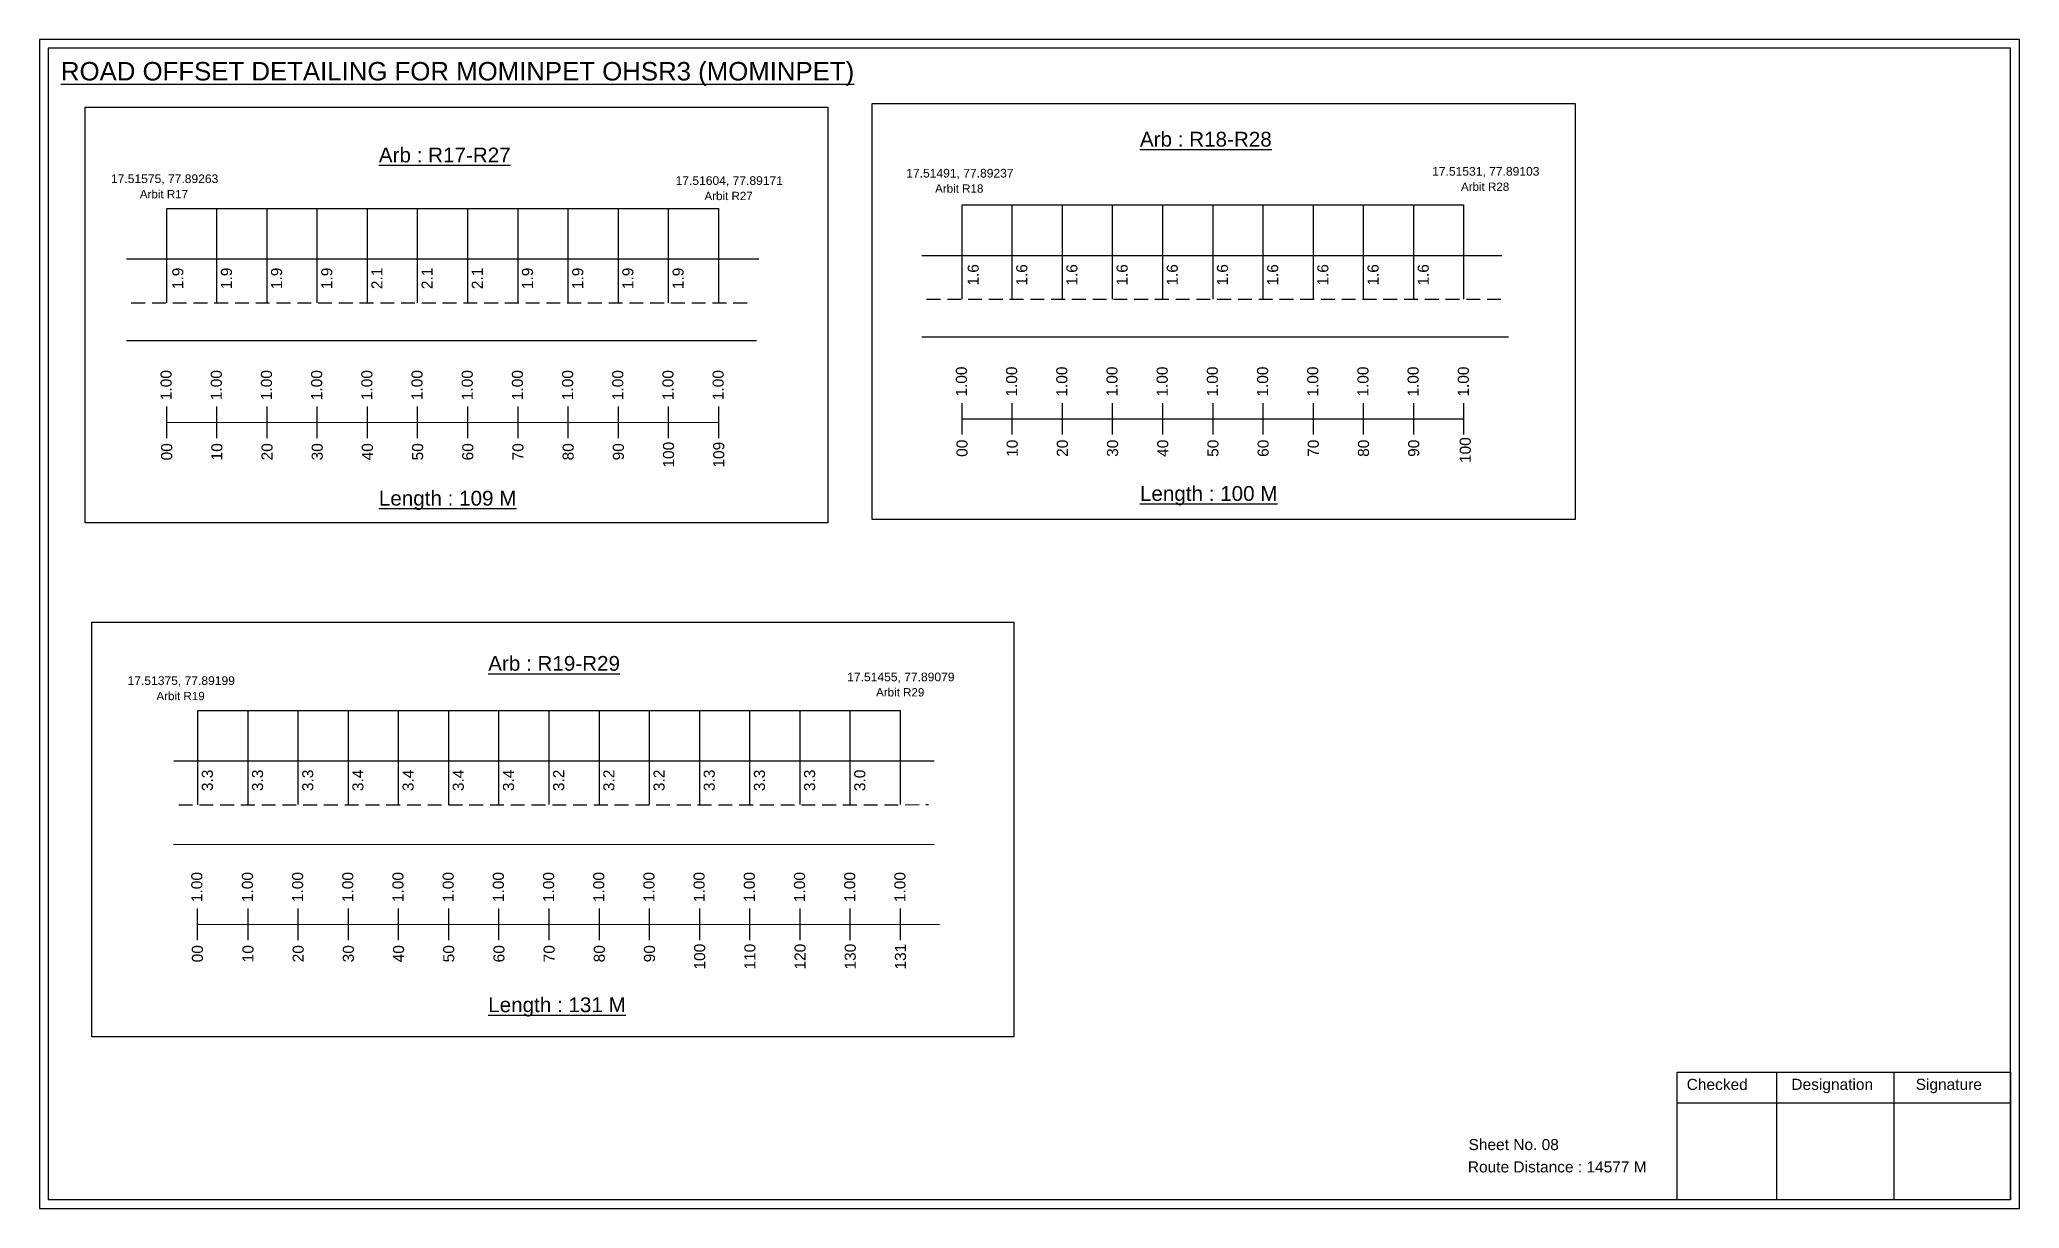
# Model space of a CAD drawing. Header units: inches. Extents: x 777 to 9331, y 1229 to 5049.
# Drawn here: x 8060 to 8597, y 3393 to 3710 of the extents above; entities that cross this region are included whole.
import ezdxf

# ---------------------------------------------------------------- set-up
doc = ezdxf.new("R2010")
doc.units = ezdxf.units.IN
doc.header["$MEASUREMENT"] = 0
doc.linetypes.add('DASHED2', pattern=[0.375, 0.25, -0.125])
doc.layers.add('PDF_Geometry', color=7, linetype='Continuous')
doc.layers.add('PDF_Text', color=5, linetype='Continuous')
doc.styles.add('PDF Arial', font='arial.ttf')
doc.styles.get("Standard").update_dxf_attribs({"font": 'arial.ttf'})

msp = doc.modelspace()

# ---------------------------------------------------------------- texts
at = {"color": 242, "true_color": 0xcd2027}
for s, height, p in [('%%UROAD OFFSET DETAILING FOR MOMINPET OHSR3 (MOMINPET)', 5, (8065.94, 3698.96)), ('%%UArb : R17-R27', 4, (8152.09, 3676.76)), ('%%UArb : R18-R28', 4, (8358.32, 3681.04)), ('%%ULength : 100 M', 4, (8358.32, 3585.04)), ('%%ULength : 109 M', 4, (8152.09, 3583.76)), ('%%UArb : R19-R29', 4, (8181.72, 3539)), ('%%ULength : 131 M', 4, (8181.72, 3446.5))]:
    msp.add_text(s, height=height, dxfattribs=at).set_placement(p)
at = {"color": 5}
for s, height, p in [('17.51491, 77.89237', 2.34, (8295, 3672.66)), ('17.51531, 77.89103', 2.34, (8437.5, 3673.16)), ('17.51575, 77.89263', 2.34, (8079.5, 3671.16)), ('17.51604, 77.89171', 2.34, (8232.5, 3670.66)), ('Arbit R18', 2.246, (8302.82, 3668.54)), ('Arbit R28', 2.246, (8445.32, 3669.04)), ('Arbit R17', 2.246, (8087.32, 3667.04)), ('Arbit R27', 2.246, (8240.32, 3666.54)), ('17.51375, 77.89199', 2.34, (8084, 3535.16)), ('17.51455, 77.89079', 2.34, (8279, 3536.16)), ('Arbit R19', 2.246, (8091.82, 3531.04)), ('Arbit R29', 2.246, (8286.82, 3532.04))]:
    msp.add_text(s, height=height, dxfattribs=at).set_placement(p)
for s, p in [('1.9', (8099.11, 3642.4)), ('1.9', (8112.27, 3642.4)), ('1.9', (8125.87, 3642.4)), ('1.9', (8139.47, 3642.4)), ('2.1', (8153.07, 3642.4)), ('2.1', (8166.67, 3642.4)), ('2.1', (8180.27, 3642.4)), ('1.9', (8193.87, 3642.4)), ('1.9', (8207.47, 3642.4)), ('1.9', (8221.07, 3642.4)), ('1.9', (8234.67, 3642.4)), ('1.6', (8314.63, 3643.36)), ('1.6', (8327.79, 3643.36)), ('1.6', (8341.39, 3643.36)), ('1.6', (8354.99, 3643.36)), ('1.6', (8368.59, 3643.36)), ('1.6', (8382.19, 3643.36)), ('1.6', (8395.79, 3643.36)), ('1.6', (8409.39, 3643.36)), ('1.6', (8422.99, 3643.36)), ('1.6', (8436.59, 3643.36)), ('3.3', (8107.11, 3506.39)), ('3.3', (8120.71, 3506.39)), ('3.3', (8134.31, 3506.39)), ('3.4', (8147.91, 3506.39)), ('3.4', (8161.51, 3506.39)), ('3.4', (8175.11, 3506.39)), ('3.4', (8188.71, 3506.39)), ('3.2', (8202.31, 3506.39)), ('3.2', (8215.91, 3506.39)), ('3.2', (8229.51, 3506.39)), ('3.3', (8243.11, 3506.39)), ('3.3', (8256.71, 3506.39)), ('3.3', (8270.31, 3506.39)), ('3.0', (8283.91, 3506.39))]:
    msp.add_text(s, height=3, rotation=90).set_placement(p)
at = {"color": 217, "true_color": 0x93278f}
for s, p in [('1.00', (8311.45, 3613.28)), ('1.00', (8325.05, 3613.28)), ('1.00', (8338.65, 3613.28)), ('1.00', (8352.25, 3613.28)), ('1.00', (8365.85, 3613.28)), ('1.00', (8379.45, 3613.28)), ('1.00', (8393.05, 3613.28)), ('1.00', (8406.65, 3613.28)), ('1.00', (8420.25, 3613.28)), ('1.00', (8433.85, 3613.28)), ('1.00', (8447.45, 3613.28)), ('1.00', (8095.93, 3612.32)), ('1.00', (8109.53, 3612.32)), ('1.00', (8123.13, 3612.32)), ('1.00', (8136.73, 3612.32)), ('1.00', (8150.33, 3612.32)), ('1.00', (8163.93, 3612.32)), ('1.00', (8177.53, 3612.32)), ('1.00', (8191.13, 3612.32)), ('1.00', (8204.73, 3612.32)), ('1.00', (8218.33, 3612.32)), ('1.00', (8231.93, 3612.32)), ('1.00', (8245.53, 3612.32)), ('00', (8096.08, 3596)), ('10', (8109.68, 3596)), ('20', (8123.28, 3596)), ('30', (8136.88, 3596)), ('40', (8150.48, 3596)), ('50', (8164.08, 3596)), ('60', (8177.68, 3596)), ('70', (8191.28, 3596)), ('80', (8204.88, 3596)), ('90', (8218.48, 3596)), ('100', (8232.08, 3594.05)), ('109', (8245.68, 3594.05)), ('00', (8311.6, 3596.96)), ('10', (8325.2, 3596.96)), ('20', (8338.8, 3596.96)), ('30', (8352.4, 3596.96)), ('40', (8366, 3596.96)), ('50', (8379.6, 3596.96)), ('60', (8393.2, 3596.96)), ('70', (8406.8, 3596.96)), ('80', (8420.4, 3596.96)), ('90', (8434, 3596.96)), ('100', (8447.97, 3595.29)), ('1.00', (8104.26, 3476.31)), ('1.00', (8117.97, 3476.31)), ('1.00', (8131.57, 3476.31)), ('1.00', (8145.17, 3476.31)), ('1.00', (8158.77, 3476.31)), ('1.00', (8172.37, 3476.31)), ('1.00', (8185.97, 3476.31)), ('1.00', (8199.57, 3476.31)), ('1.00', (8213.17, 3476.31)), ('1.00', (8226.77, 3476.31)), ('1.00', (8240.37, 3476.31)), ('1.00', (8253.97, 3476.31)), ('1.00', (8267.57, 3476.31)), ('1.00', (8281.17, 3476.31)), ('1.00', (8294.77, 3476.31)), ('00', (8104.41, 3459.99)), ('10', (8118.12, 3459.99)), ('20', (8131.72, 3459.99)), ('30', (8145.32, 3459.99)), ('40', (8158.92, 3459.99)), ('50', (8172.52, 3459.99)), ('60', (8186.12, 3459.99)), ('70', (8199.72, 3459.99)), ('80', (8213.32, 3459.99)), ('90', (8226.92, 3459.99)), ('100', (8240.52, 3458.04)), ('110', (8254.12, 3458.04)), ('120', (8267.72, 3458.04)), ('130', (8281.32, 3458.04)), ('131', (8294.92, 3458.04))]:
    msp.add_text(s, height=3, rotation=90, dxfattribs=at).set_placement(p)
for s, p in [('Sheet No. 08', (8447.37, 3409.12)), ('Route Distance : 14577 M', (8447.18, 3403.07))]:
    msp.add_text(s, height=3).set_placement(p)
at = {"layer": 'PDF_Text', "color": 7, "attachment_point": 7, "style": 'PDF Arial'}
for s, insert, char_height in [('Checked', (8506.48, 3425.37), 3.001), ('Designation', (8534.85, 3424.53), 3.0006), ('Signature', (8568.53, 3424.53), 3.001)]:
    msp.add_mtext(s, dxfattribs=dict(at, insert=insert, char_height=char_height))

# ---------------------------------------------------------------- linework, layer by layer
at = {"color": 5}
for p, q in [((8094.6, 3664.26), (8244.2, 3664.26)), ((8310.12, 3665.22), (8446.12, 3665.22)), ((8103.04, 3528.25), (8293.44, 3528.25))]:
    msp.add_line(p, q, dxfattribs=at)
for p, q in [((8094.6, 3638.73), (8094.6, 3664.26)), ((8108.2, 3638.73), (8108.2, 3664.26)), ((8121.8, 3638.73), (8121.8, 3664.26)), ((8135.4, 3638.73), (8135.4, 3664.26)), ((8149, 3638.73), (8149, 3664.26)), ((8162.6, 3638.73), (8162.6, 3664.26)), ((8176.2, 3638.73), (8176.2, 3664.26)), ((8189.8, 3638.73), (8189.8, 3664.26)), ((8203.4, 3638.73), (8203.4, 3664.26)), ((8217, 3638.73), (8217, 3664.26)), ((8230.6, 3638.73), (8230.6, 3664.26)), ((8244.2, 3638.73), (8244.2, 3664.26)), ((8310.12, 3639.69), (8310.12, 3665.22)), ((8323.72, 3639.69), (8323.72, 3665.22)), ((8337.32, 3639.69), (8337.32, 3665.22)), ((8350.92, 3639.69), (8350.92, 3665.22)), ((8364.52, 3639.69), (8364.52, 3665.22)), ((8378.12, 3639.69), (8378.12, 3665.22)), ((8391.72, 3639.69), (8391.72, 3665.22)), ((8405.32, 3639.69), (8405.32, 3665.22)), ((8418.92, 3639.69), (8418.92, 3665.22)), ((8432.52, 3639.69), (8432.52, 3665.22)), ((8446.12, 3639.69), (8446.12, 3665.22)), ((8083.73, 3650.61), (8255.08, 3650.61)), ((8299.24, 3651.57), (8456.4, 3651.57)), ((8254.39, 3628.43), (8083.73, 3628.43)), ((8458.22, 3629.38), (8299.24, 3629.38)), ((8103.04, 3502.64), (8103.04, 3528.25)), ((8116.64, 3502.72), (8116.64, 3528.25)), ((8130.24, 3502.72), (8130.24, 3528.25)), ((8143.84, 3502.72), (8143.84, 3528.25)), ((8157.44, 3502.72), (8157.44, 3528.25)), ((8171.04, 3502.72), (8171.04, 3528.25)), ((8184.64, 3502.72), (8184.64, 3528.25)), ((8198.24, 3502.72), (8198.24, 3528.25)), ((8211.84, 3502.72), (8211.84, 3528.25)), ((8225.44, 3502.72), (8225.44, 3528.25)), ((8239.04, 3502.72), (8239.04, 3528.25)), ((8252.64, 3502.72), (8252.64, 3528.25)), ((8266.24, 3502.72), (8266.24, 3528.25)), ((8279.84, 3502.72), (8279.84, 3528.25)), ((8293.44, 3502.72), (8293.44, 3528.25)), ((8096.5, 3514.59), (8302.6, 3514.6)), ((8096.4, 3491.98), (8302.56, 3491.88))]:
    msp.add_line(p, q)
at = {"linetype": 'DASHED2', "ltscale": 15}
for p, q in [((8085, 3638.73), (8252.6, 3638.73)), ((8300.52, 3639.69), (8456.4, 3639.69)), ((8097.85, 3502.64), (8301.03, 3502.72))]:
    msp.add_line(p, q, dxfattribs=at)
at = {"color": 217, "true_color": 0x93278f}
for p, q in [((8094.6, 3602.03), (8094.6, 3610.59)), ((8108.2, 3602.03), (8108.2, 3610.59)), ((8121.8, 3602.03), (8121.8, 3610.59)), ((8135.4, 3602.03), (8135.4, 3610.59)), ((8149, 3602.03), (8149, 3610.59)), ((8162.6, 3602.03), (8162.6, 3610.59)), ((8176.2, 3602.03), (8176.2, 3610.59)), ((8189.8, 3602.03), (8189.8, 3610.59)), ((8203.4, 3602.03), (8203.4, 3610.59)), ((8217, 3602.03), (8217, 3610.59)), ((8230.6, 3602.03), (8230.6, 3610.59)), ((8244.2, 3602.03), (8244.2, 3610.59)), ((8310.12, 3602.99), (8310.12, 3611.54)), ((8323.72, 3602.99), (8323.72, 3611.54)), ((8337.32, 3602.99), (8337.32, 3611.54)), ((8350.92, 3602.99), (8350.92, 3611.54)), ((8364.52, 3602.99), (8364.52, 3611.54)), ((8378.12, 3602.99), (8378.12, 3611.54)), ((8391.72, 3602.99), (8391.72, 3611.54)), ((8405.32, 3602.99), (8405.32, 3611.54)), ((8418.92, 3602.99), (8418.92, 3611.54)), ((8432.52, 3602.99), (8432.52, 3611.54)), ((8446.12, 3602.99), (8446.12, 3611.54)), ((8094.6, 3606.3), (8244.2, 3606.33)), ((8310.12, 3607.26), (8446.12, 3607.28)), ((8102.94, 3466.02), (8102.94, 3474.57)), ((8116.64, 3466.02), (8116.64, 3474.57)), ((8130.24, 3466.02), (8130.24, 3474.57)), ((8143.84, 3466.02), (8143.84, 3474.57)), ((8157.44, 3466.02), (8157.44, 3474.57)), ((8171.04, 3466.02), (8171.04, 3474.57)), ((8184.64, 3466.02), (8184.64, 3474.57)), ((8198.24, 3466.02), (8198.24, 3474.57)), ((8211.84, 3466.02), (8211.84, 3474.57)), ((8225.44, 3466.02), (8225.44, 3474.57)), ((8239.04, 3466.02), (8239.04, 3474.57)), ((8252.64, 3466.02), (8252.64, 3474.57)), ((8266.24, 3466.02), (8266.24, 3474.57)), ((8279.84, 3466.02), (8279.84, 3474.57)), ((8293.44, 3466.02), (8293.44, 3474.57)), ((8102.94, 3470.28), (8304, 3470.33))]:
    msp.add_line(p, q, dxfattribs=at)
for points in [[(8072.51, 3691.75), (8273.75, 3691.75), (8273.75, 3579.07), (8072.51, 3579.07)], [(8285.73, 3692.7), (8476.29, 3692.7), (8476.29, 3580.02), (8285.73, 3580.02)], [(8074.31, 3552.14), (8324.16, 3552.14), (8324.16, 3439.78), (8074.31, 3439.78)]]:
    msp.add_lwpolyline(points, close=True)
at = {"layer": 'PDF_Geometry'}
for points in [[(8060.16, 3710.03), (8060.16, 3393.32), (8596.63, 3393.32), (8596.63, 3710.03)], [(8062.49, 3707.7), (8062.49, 3395.74), (8594.21, 3395.74), (8594.21, 3707.7)]]:
    msp.add_lwpolyline(points, close=True, dxfattribs=at)
at = {"layer": 'PDF_Geometry', "color": 242, "true_color": 0xcc1f26}
msp.add_lwpolyline([(8594.21, 3395.64), (8503.87, 3395.64), (8503.87, 3430.25), (8594.21, 3430.25)], close=True, dxfattribs=at)
for points in [[(8530.85, 3430.25), (8530.85, 3395.64)], [(8562.58, 3430.25), (8562.58, 3395.64)], [(8503.87, 3421.88), (8594.21, 3421.88)]]:
    msp.add_lwpolyline(points, dxfattribs=at)

msp.set_redraw_order([(e.dxf.handle, doc.entitydb.next_handle()) for e in msp.query("TEXT MTEXT ATTDEF DIMENSION ARC_DIMENSION")])  # texts and dimensions are drawn at this point

doc.saveas('drawing.dxf')
